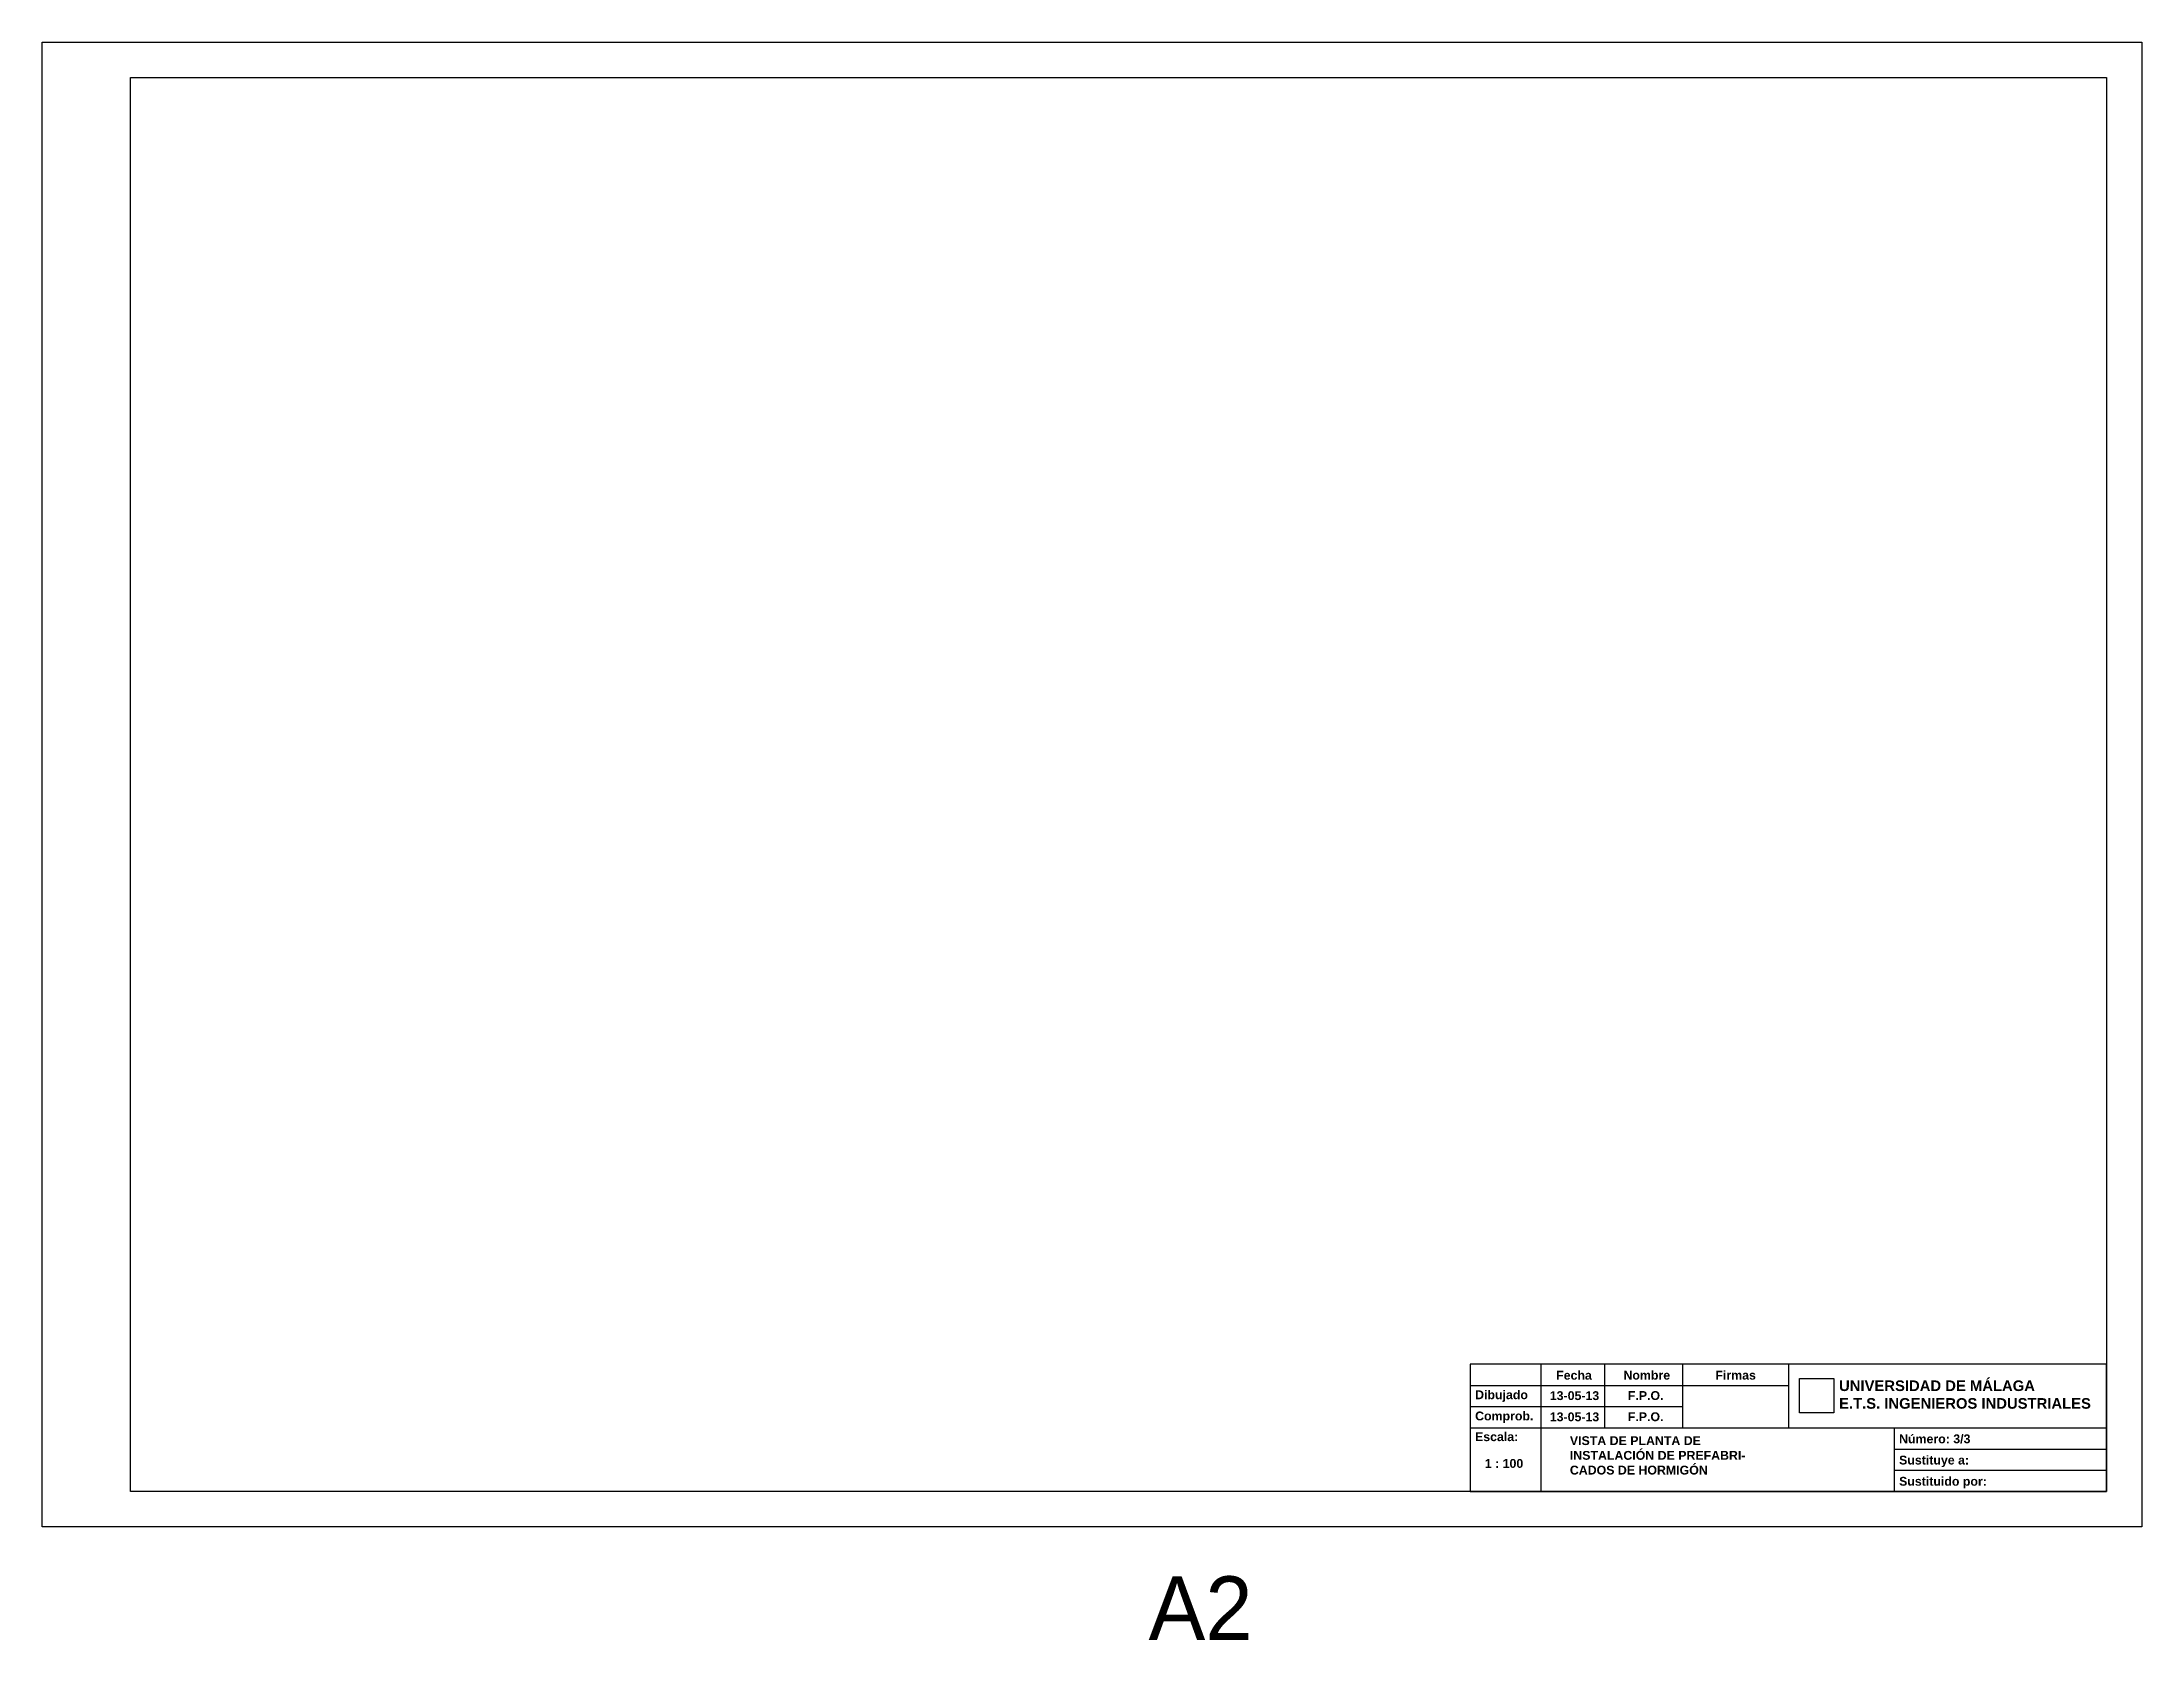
# Model space of a CAD drawing. Extents: x -115306 to 97263, y 46189 to 262006.
# Drawn here: x 95399 to 95993, y 211324 to 211776 of the extents above; entities that cross this region are included whole.
import ezdxf

# ---------------------------------------------------------------- set-up
doc = ezdxf.new("R2010")
doc.units = 0
doc.header["$LTSCALE"] = 508
doc.layers.add('INSTALACION_NUEVA', color=7, linetype='CONTINUOUS')
doc.styles.add('ARIAL-B', font='arialbd.ttf')
picture_1 = doc.add_image_def('image1.png', size_in_pixel=(236, 236))

msp = doc.modelspace()

# ---------------------------------------------------------------- texts
at = {"layer": 'INSTALACION_NUEVA', "linetype": 'Continuous'}
msp.add_text('A2', height=18, dxfattribs=at).set_placement((95712, 211324))
at = {"layer": 'INSTALACION_NUEVA', "attachment_point": 1, "style": 'ARIAL-B'}
for s, insert, char_height in [('Fecha', (95827.29, 211400.14), 2.5), ('Nombre', (95846.33, 211400.16), 2.5), ('Firmas', (95872.33, 211400.16), 2.5), ('13-05-13', (95825.49, 211394.37), 2.5), ('F.P.O.', (95847.56, 211394.4), 2.5), ('UNIVERSIDAD DE MÁLAGA\\PE.T.S. INGENIEROS INDUSTRIALES', (95907.31, 211397.42), 3), ('13-05-13', (95825.49, 211388.37), 2.5), ('F.P.O.', (95847.56, 211388.4), 2.5), ('VISTA DE PLANTA DE\\PINSTALACIÓN DE PREFABRI-\\PCADOS DE HORMIGÓN', (95831.17, 211381.64), 2.5), ('Número: 3/3', (95924.29, 211382.14), 2.5), ('1 : 100', (95807.11, 211375.19), 2.5), ('Sustituye a:', (95924.29, 211376.14), 2.5), ('Sustituido por:', (95924.29, 211370.14), 2.5)]:
    msp.add_mtext(s, dxfattribs=dict(at, insert=insert, char_height=char_height))
at = {"layer": 'INSTALACION_NUEVA', "char_height": 2.5, "width": 11.6225, "attachment_point": 1, "style": 'ARIAL-B'}
for s, insert in [('Dibujado', (95804.37, 211394.61)), ('Comprob.', (95804.37, 211388.62)), ('Escala:', (95804.34, 211382.75))]:
    msp.add_mtext(s, dxfattribs=dict(at, insert=insert))

# ---------------------------------------------------------------- linework, layer by layer
at = {"layer": 'INSTALACION_NUEVA', "linetype": 'Continuous'}
for p, q in [((95399, 211356), (95399, 211776)), ((95399, 211776), (95993, 211776)), ((95993, 211776), (95993, 211356)), ((95424, 211766), (95983, 211766)), ((95424, 211366), (95424, 211766)), ((95983, 211766), (95983, 211366)), ((95983, 211402), (95803, 211402)), ((95803, 211402), (95803, 211366)), ((95823, 211402), (95823, 211366)), ((95841, 211402), (95841, 211384)), ((95863, 211402), (95863, 211384)), ((95893, 211402), (95893, 211384)), ((95983, 211366), (95983, 211402)), ((95803, 211396), (95893, 211396)), ((95803, 211390), (95863, 211390)), ((95803, 211384), (95983, 211384)), ((95923, 211378), (95923, 211384)), ((95923, 211372), (95923, 211378)), ((95923, 211378), (95983, 211378)), ((95923, 211366), (95923, 211372)), ((95923, 211372), (95983, 211372)), ((95983, 211366), (95424, 211366)), ((95803, 211366), (95983, 211366)), ((95803, 211366), (95983, 211366)), ((95993, 211356), (95399, 211356))]:
    msp.add_line(p, q, dxfattribs=at)

msp.set_redraw_order([(e.dxf.handle, doc.entitydb.next_handle()) for e in msp.query("TEXT MTEXT ATTDEF DIMENSION ARC_DIMENSION")])  # texts and dimensions are drawn at this point

# ---------------------------------------------------------------- pictures from other files: only their frames are drawn
at = {"layer": 'INSTALACION_NUEVA', "linetype": 'Continuous'}
image = msp.add_image(picture_1, insert=(95896.13, 211388.22), size_in_units=(9.74, 9.74), dxfattribs=at)
image.dxf.flags = 7

doc.saveas('drawing.dxf')
